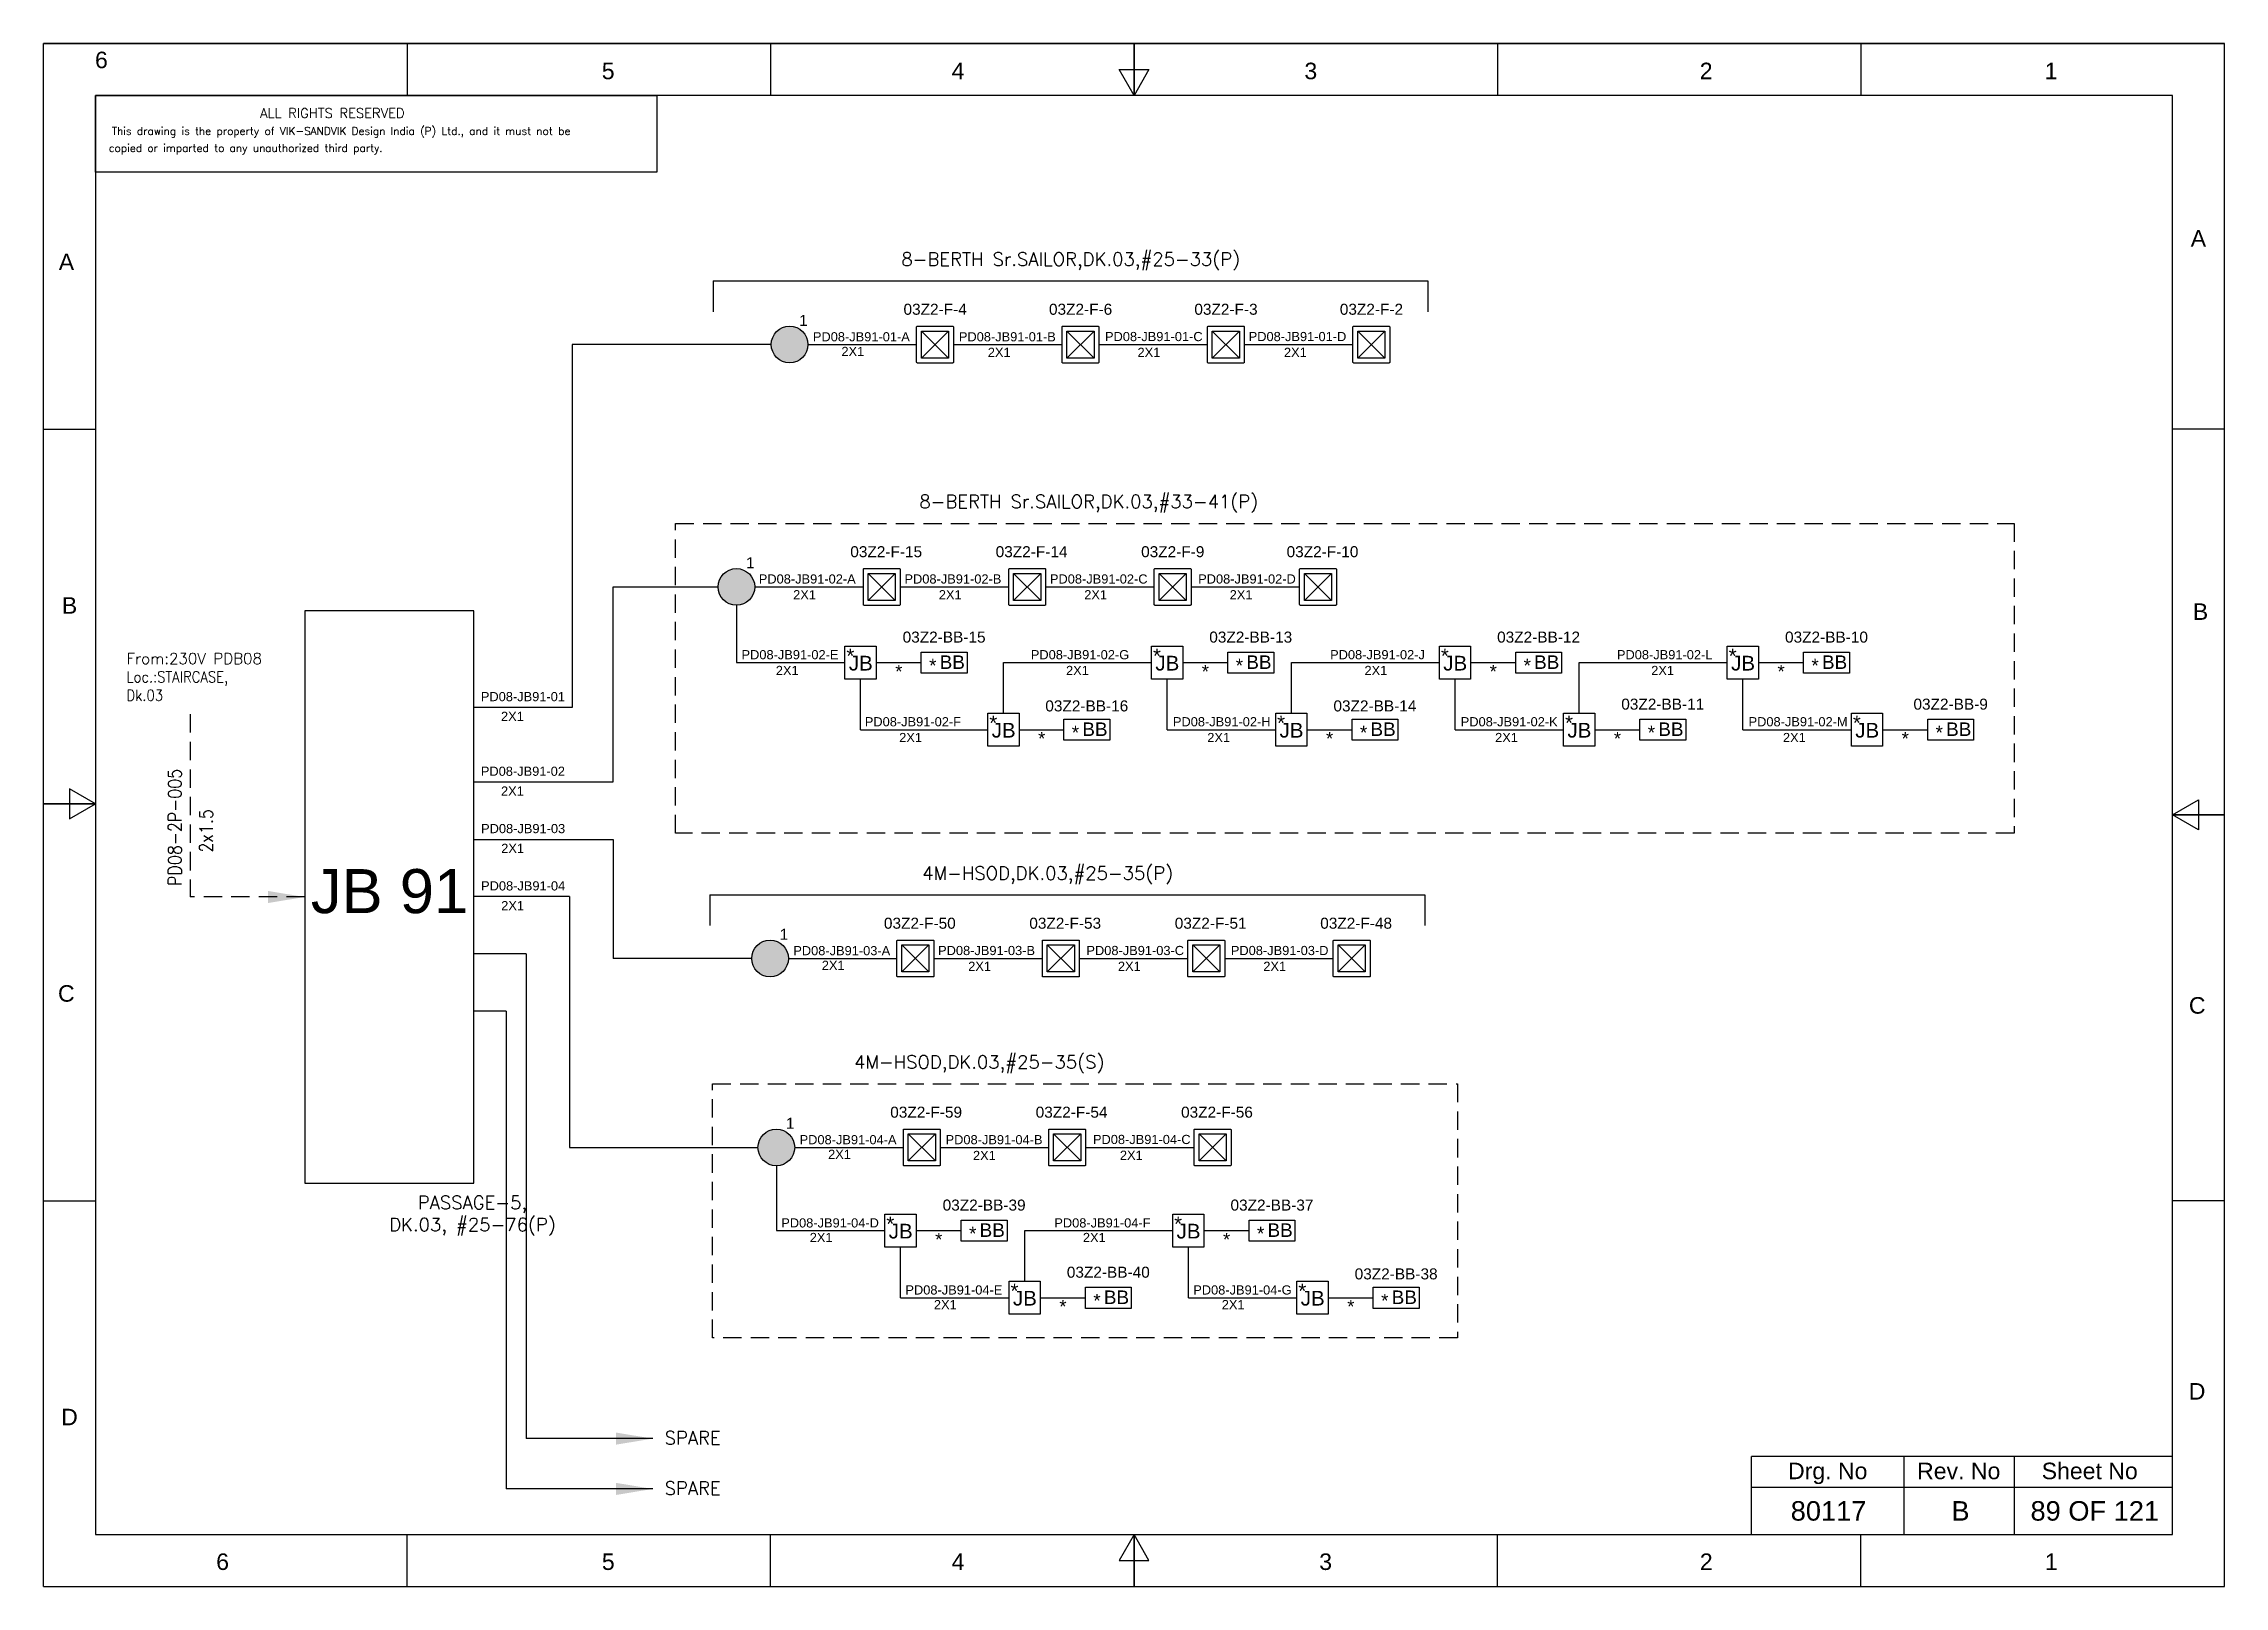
# Model space of a CAD drawing. Header units: inches. Extents: x -3311 to 1429, y -713 to 2436.
# Drawn here: x -1989.7 to -1692.7, y -152.6 to 57.4 of the extents above; entities that cross this region are included whole.
import ezdxf
from ezdxf.enums import TextEntityAlignment as Align

# ---------------------------------------------------------------- set-up
doc = ezdxf.new("R2010")
doc.units = ezdxf.units.IN
doc.linetypes.add('HIDDEN', pattern=[0.375, 0.25, -0.125])
doc.linetypes.add('SOLID', pattern=[0])
for name, color, linetype in [('BB', 7, 'Continuous'), ('Fmount', 7, 'Continuous'), ('LINE', 3, 'SOLID')]:
    doc.layers.add(name, color=color, linetype=linetype)
for name, color, linetype, lineweight in [('ELEC_TXT-025', 1, 'Continuous', 25), ('HEL-025', 1, 'Continuous', 25), ('HEL-035', 2, 'Continuous', 35)]:
    doc.layers.add(name, color=color, linetype=linetype, lineweight=lineweight)
doc.styles.add('_NORMAL', font='arial.ttf')
doc.styles.add('ROMAN S', font='romans.shx')
doc.styles.add('ROMANS', font='simplex.shx', dxfattribs={"width": 0.88})
doc.styles.get("Standard").update_dxf_attribs({"font": 'arial.ttf'})
doc.dimstyles.get("Standard").update_dxf_attribs({"dimtxt": 0.18, "dimasz": 0.18, "dimexe": 0.18, "dimexo": 0.0625, "dimgap": 0.09, "dimtad": 0, "dimtih": 1, "dimtoh": 1, "dimdec": 4, "dimzin": 0, "dimdsep": 46, "dimtxsty": 'Standard', "dimcen": 0.09, "dimadec": 0, "dimazin": 0, "dimtfac": 1, "dimtdec": 4, "dimtofl": 0, "dimtmove": 0, "dimatfit": 3, "dimfxl": 1, "dimtolj": 1, "dimtzin": 0, "dimarcsym": 0})

msp = doc.modelspace()

# ---------------------------------------------------------------- texts
at = {"color": 7}
for s, height, p in [('PD08-JB91-01-A', 1.25, (-1884.94, 16.89, 0.03)), ('PD08-JB91-01-B', 1.25, (-1865.06, 16.89, 0.03)), ('PD08-JB91-01-C', 1.25, (-1845.16, 16.92, 0.16)), ('PD08-JB91-01-D', 1.25, (-1825.59, 16.92, 0.16)), ('2X1', 1.25, (-1881.06, 14.89)), ('2X1', 1.25, (-1861.12, 14.77)), ('2X1', 1.25, (-1840.73, 14.77)), ('2X1', 1.25, (-1820.79, 14.77)), ('PD08-JB91-02-A', 1.25, (-1892.31, -16.09, 0.16)), ('PD08-JB91-02-B', 1.25, (-1872.47, -16.09, 0.16)), ('PD08-JB91-02-C', 1.25, (-1852.66, -16.09, 0.16)), ('PD08-JB91-02-D', 1.25, (-1832.47, -16.09, 0.14)), ('2X1', 1.25, (-1887.63, -18.24)), ('2X1', 1.25, (-1867.79, -18.24)), ('2X1', 1.25, (-1847.99, -18.24)), ('2X1', 1.25, (-1828.18, -18.24)), ('PD08-JB91-02-E', 1.25, (-1894.66, -26.4, 0.16)), ('PD08-JB91-02-G', 1.25, (-1855.26, -26.4, 0.14)), ('PD08-JB91-02-J', 1.25, (-1814.5, -26.4, 0.16)), ('PD08-JB91-02-L', 1.25, (-1775.44, -26.4, 0.16)), ('2X1', 1.25, (-1889.99, -28.55)), ('*', 1.8, (-1873.73, -28.96)), ('2X1', 1.25, (-1850.47, -28.55)), ('*', 1.8, (-1831.98, -28.96)), ('2X1', 1.25, (-1809.82, -28.55)), ('*', 1.8, (-1792.77, -28.96)), ('2X1', 1.25, (-1770.77, -28.55)), ('*', 1.8, (-1753.57, -28.96)), ('PD08-JB91-01', 1.25, (-1930.16, -32.11)), ('2X1', 1.25, (-1927.42, -34.8)), ('PD08-JB91-02-F', 1.25, (-1877.87, -35.53, 0.16)), ('PD08-JB91-02-H', 1.25, (-1835.91, -35.53, 0.16)), ('PD08-JB91-02-K', 1.25, (-1796.71, -35.53, 0.16)), ('PD08-JB91-02-M', 1.25, (-1757.51, -35.53, 0.16)), ('2X1', 1.25, (-1873.19, -37.68)), ('*', 1.8, (-1854.27, -38.09)), ('2X1', 1.25, (-1831.23, -37.68)), ('*', 1.8, (-1815.06, -38.09)), ('2X1', 1.25, (-1792.03, -37.68)), ('*', 1.8, (-1775.86, -38.09)), ('2X1', 1.25, (-1752.83, -37.68)), ('*', 1.8, (-1736.66, -38.09)), ('PD08-JB91-02', 1.25, (-1930.16, -42.27)), ('2X1', 1.25, (-1927.42, -44.97)), ('PD08-JB91-03', 1.25, (-1930.13, -50.08)), ('2X1', 1.25, (-1927.39, -52.77)), ('PD08-JB91-04', 1.25, (-1930.13, -57.88)), ('2X1', 1.25, (-1927.39, -60.57)), ('PD08-JB91-03-A', 1.25, (-1887.61, -66.7, 0.03)), ('2X1', 1.25, (-1883.73, -68.7)), ('PD08-JB91-03-B', 1.25, (-1867.89, -66.68, 0.16)), ('2X1', 1.25, (-1863.79, -68.83)), ('PD08-JB91-03-C', 1.25, (-1847.69, -66.68, 0.14)), ('2X1', 1.25, (-1843.4, -68.83)), ('PD08-JB91-03-D', 1.25, (-1828.02, -66.68, 0.16)), ('2X1', 1.25, (-1823.6, -68.83)), ('PD08-JB91-04-A', 1.25, (-1886.75, -92.44, 0.03)), ('PD08-JB91-04-B', 1.25, (-1866.87, -92.44, 0.03)), ('PD08-JB91-04-C', 1.25, (-1846.8, -92.41, 0.08)), ('2X1', 1.25, (-1882.87, -94.43)), ('2X1', 1.25, (-1863.14, -94.59, -0.03)), ('2X1', 1.25, (-1843.13, -94.56)), ('PD08-JB91-04-D', 1.25, (-1889.25, -103.77, 0.03)), ('PD08-JB91-04-F', 1.25, (-1852.06, -103.77, 0.03)), ('2X1', 1.25, (-1885.37, -105.76)), ('*', 1.8, (-1868.29, -106.3)), ('2X1', 1.25, (-1848.17, -105.76)), ('*', 1.8, (-1829.09, -106.3)), ('PD08-JB91-04-E', 1.25, (-1872.34, -112.9, 0.03)), ('PD08-JB91-04-G', 1.25, (-1833.14, -112.9, 0.03)), ('2X1', 1.25, (-1868.46, -114.9)), ('*', 1.8, (-1851.38, -115.43)), ('2X1', 1.25, (-1829.26, -114.9)), ('*', 1.8, (-1812.17, -115.43))]:
    msp.add_text(s, height=height, dxfattribs=at).set_placement(p)
at = {"color": 7, "lineweight": 30}
msp.add_text('JB 91', height=6, dxfattribs=at).set_placement((-1942.6, -57.97), align=Align.MIDDLE_CENTER)
at = {"color": 7}
for s, height, p in [('Drg. No', 2.246, (-1746.73, -136.92)), ('Rev. No', 2.246, (-1728.89, -136.92)), ('Sheet No', 2.246, (-1711.05, -136.92)), ('80117', 2.653, (-1746.62, -142.36)), ('B', 2.65, (-1728.65, -142.36)), ('89 OF 121', 2.653, (-1710.36, -142.36))]:
    msp.add_text(s, height=height, dxfattribs=at).set_placement(p, align=Align.MIDDLE_CENTER)
at = {"color": 7, "char_height": 1.8, "attachment_point": 1, "style": '_NORMAL'}
for s, insert, width in [('{\\Fromans|c0;\\C2;8-BERTH Sr.SAILOR,DK.03,#25-33(P)}', (-1872.89, 28.99, 0.22), 74.3987), ('{\\Fromans|c0;\\C2;8-BERTH Sr.SAILOR,DK.03,#33-41(P)}', (-1870.44, -4.02, 0.22), 74.3987), ('{\\Fromans|c0;\\C2;4M-HSOD,DK.03,#25-35(P)}', (-1870.06, -54.61, 0.22), 74.3987), ('{\\Fromans|c0;\\C2;4M-HSOD,DK.03,#25-35(S)}', (-1879.34, -80.34, 0.22), 74.3987), ('{\\Fromans|c0;\\C2;SPARE}', (-1905.13, -131.52), 8.1658), ('{\\Fromans|c0;\\C2;SPARE}', (-1905.13, -138.37), 8.1658)]:
    msp.add_mtext(s, dxfattribs=dict(at, insert=insert, width=width))
at = {"color": 7, "insert": (-1978.42, -25.55), "char_height": 1.5, "width": 36.8884, "attachment_point": 1}
msp.add_mtext('{\\Fromans|c0;\\C2;From:230V PDB08 \\P\\Fsimplex|c0;\\W0.88;Loc.:STAIRCASE,      \\PDk.03}', dxfattribs=at)
at = {"color": 7, "insert": (-1972.74, -57.27), "char_height": 1.8, "width": 17.1296, "attachment_point": 1, "rotation": 90, "style": '_NORMAL'}
msp.add_mtext('{\\Fromans|c0;\\W0.88;PD08-2P-005}', dxfattribs=at)
at = {"color": 7, "insert": (-1968.47, -52.71), "char_height": 1.8, "attachment_point": 1, "rotation": 90, "style": '_NORMAL'}
msp.add_mtext('{\\Fsimplex|c0;\\W0.88;2x1.5}', dxfattribs=at)
at = {"color": 7, "insert": (-1942.65, -99.48), "char_height": 1.8, "attachment_point": 1, "style": '_NORMAL'}
msp.add_mtext('\\pxqc;{\\Fromans|c0;\\C2;PASSAGE-5, \\PDK.03, #25-76(P)}', dxfattribs=at)

# ---------------------------------------------------------------- blocks, each defined once
blk = doc.blocks.new('fr')
at = {"color": 7, "linetype": 'Continuous'}
for p, q in [((33763.99, 4500.4), (33466.99, 4500.4)), ((33466.99, 4500.4), (33763.99, 4500.4)), ((33466.99, 4290.33), (33466.99, 4500.4)), ((33516.49, 4500.4), (33516.49, 4493.33)), ((33565.99, 4500.4), (33565.99, 4493.33)), ((33615.49, 4500.4), (33615.49, 4493.33)), ((33615.49, 4493.33), (33615.49, 4500.4)), ((33615.49, 4500.4), (33615.49, 4493.33)), ((33664.99, 4500.4), (33664.99, 4493.33)), ((33714.49, 4500.4), (33714.49, 4493.33)), ((33763.99, 4290.33), (33763.99, 4500.4)), ((33763.99, 4290.33), (33763.99, 4500.4)), ((33615.49, 4493.33), (33613.45, 4496.87)), ((33613.45, 4496.87), (33617.53, 4496.87)), ((33617.53, 4496.87), (33615.49, 4493.33)), ((33756.92, 4493.33), (33474.06, 4493.33)), ((33474.06, 4493.33), (33474.06, 4297.41)), ((33756.92, 4297.41), (33756.92, 4493.33)), ((33466.99, 4447.89), (33474.06, 4447.89)), ((33763.99, 4447.89), (33756.92, 4447.89)), ((33474.06, 4396.87), (33470.53, 4398.91)), ((33470.53, 4398.91), (33470.53, 4394.83)), ((33466.99, 4396.87), (33474.06, 4396.87)), ((33474.06, 4396.87), (33466.99, 4396.87)), ((33466.99, 4396.87), (33474.06, 4396.87)), ((33470.53, 4394.83), (33474.06, 4396.87)), ((33756.92, 4395.37), (33760.45, 4397.41)), ((33760.45, 4397.41), (33760.45, 4393.33)), ((33763.99, 4395.37), (33756.92, 4395.37)), ((33760.45, 4393.33), (33756.92, 4395.37)), ((33756.92, 4395.37), (33763.99, 4395.37)), ((33763.99, 4395.37), (33756.92, 4395.37)), ((33466.99, 4342.85), (33474.06, 4342.85)), ((33763.99, 4342.85), (33756.92, 4342.85)), ((33474.06, 4297.41), (33756.92, 4297.41)), ((33516.49, 4290.33), (33516.49, 4297.41)), ((33565.99, 4290.33), (33565.99, 4297.41)), ((33615.49, 4297.41), (33613.45, 4293.87)), ((33615.49, 4290.33), (33615.49, 4297.41)), ((33617.53, 4293.87), (33615.49, 4297.41)), ((33615.49, 4297.41), (33615.49, 4290.33)), ((33615.49, 4290.33), (33615.49, 4297.41)), ((33664.99, 4290.33), (33664.99, 4297.41)), ((33714.49, 4290.33), (33714.49, 4297.41)), ((33613.45, 4293.87), (33617.53, 4293.87)), ((33466.99, 4290.33), (33763.99, 4290.33)), ((33466.99, 4290.33), (33763.99, 4290.33))]:
    blk.add_line(p, q, dxfattribs=at)
at = {"color": 7, "style": '_NORMAL'}
for s, p in [('6', (33474.86, 4498.18)), ('5', (33543.88, 4496.68)), ('4', (33591.52, 4496.68)), ('3', (33639.57, 4496.68)), ('2', (33693.41, 4496.68)), ('1', (33740.39, 4496.68)), ('A', (33760.45, 4473.88)), ('A', (33470.1, 4470.68)), ('B', (33470.52, 4423.9)), ('B', (33760.74, 4423.06)), ('C', (33470.08, 4371.07)), ('C', (33760.29, 4369.44)), ('D', (33760.27, 4316.89)), ('D', (33470.51, 4313.39)), ('6', (33491.37, 4293.69)), ('5', (33543.89, 4293.69)), ('4', (33591.53, 4293.69)), ('3', (33641.59, 4293.69)), ('2', (33693.43, 4293.69)), ('1', (33740.41, 4293.69))]:
    blk.add_text(s, height=2.25, dxfattribs=at).set_placement(p, align=Align.MIDDLE_CENTER)
blk = doc.blocks.new('A$C4BAD7D21')
at = {"layer": 'HEL-025'}
blk.add_lwpolyline([(-34000, 0), (-34000, 2086), (-18714, 2086), (-18714, 0)], close=True, dxfattribs=at)
at = {"layer": 'HEL-025', "style": 'ROMANS'}
for s, p in [('This drawing is the property of VIK-SANDVIK Design India (P) Ltd., and it must not be', (-33558, 1016)), (' copied or imparted to any unauthorized third party.', (-33785, 550))]:
    blk.add_text(s, height=210, dxfattribs=at).set_placement(p)
at = {"layer": 'HEL-035', "style": 'ROMANS'}
blk.add_text('     ALL RIGHTS RESERVED', height=262.5, dxfattribs=at).set_placement((-30497, 1476))
blk = doc.blocks.new('FIXED_KEY_SWITCH')
h = blk.add_hatch(color=1)
h.dxf.hatch_style = 1
edge = h.paths.add_edge_path()
edge.add_arc((848.13, 1737.46), 2.5, 0, 360)
at = {"color": 1}
blk.add_circle((848.13, 1737.46), 2.5, dxfattribs=at)
at = {"color": 7, "insert": (849.44, 1741.5), "char_height": 1.5, "attachment_point": 1, "style": '_NORMAL'}
blk.add_mtext_dynamic_manual_height_columns('1', width=1.5, gutter_width=7.5, heights=[0], dxfattribs=at)
blk = doc.blocks.new('SWT')
blk.add_blockref('FIXED_KEY_SWITCH', (0, 0))
blk.add_attdef('TAG_NO', (844.55, 1741.11), '', height=1.5)
blk = doc.blocks.new('LED FLUSH MOUNT')
for p, q in [((114818, 79432), (114604, 79219)), ((114604, 79432), (114818, 79219))]:
    blk.add_line(p, q)
blk.add_lwpolyline([(114572, 79470), (114850, 79470, -0.414214), (114856, 79464), (114856, 79186, -0.414214), (114850, 79180), (114572, 79180, -0.414214), (114566, 79186), (114566, 79464, -0.414214)], format="xyb", close=True)
blk.add_lwpolyline([(114604, 79432), (114818, 79432), (114818, 79219), (114604, 79219)], close=True)
blk = doc.blocks.new('LED Flush Mounted Light 22W')
blk.add_blockref('LED FLUSH MOUNT', (0, 0))
at = {"style": 'ROMANS', "width": 0.7}
blk.add_attdef('TAG_NO.:', (113905, 79579), '', height=250, dxfattribs=at)
blk = doc.blocks.new('bunk_light')
blk.add_lwpolyline([(17773, 202986), (18112, 202986), (18112, 202830), (17773, 202830)], close=True)
at = {"char_height": 100, "attachment_point": 1}
for s, insert in [('*', (17831, 202937)), ('BB', (17909, 202962))]:
    blk.add_mtext_dynamic_manual_height_columns(s, width=182.6, gutter_width=7.5, heights=[0], dxfattribs=dict(at, insert=insert))
blk = doc.blocks.new('LED_BUNK _LIGHT')
at = {"xscale": 0.8, "yscale": 0.8, "zscale": 0.8}
blk.add_blockref('bunk_light', (4436, 38936), dxfattribs=at)
at = {"style": 'ROMAN S', "width": 0.7}
blk.add_attdef('TAG_NO:', text='', height=250, dxfattribs=at).set_placement((18767, 201415), align=Align.CENTER)
blk = doc.blocks.new('JB')
blk.add_lwpolyline([(1661.35, 1973.02), (1665.59, 1973.02), (1665.59, 1968.5), (1661.35, 1968.5)], close=True)
at = {"color": 7}
for s, p in [('*', (1661.54, 1970.68)), ('JB', (1661.87, 1969.69))]:
    blk.add_text(s, height=2, dxfattribs=at).set_placement(p)
blk = doc.blocks.new('JB_FOR_BUNKLIGHT')
blk.add_blockref('JB', (0, 0))
blk.add_attdef('TAG_NO:', (1659.46, 1975.19), '', height=1.5)

# ---------------------------------------------------------------- linework, layer by layer
for p, q in [((-1898.54, 25.11), (-1801.18, 25.11)), ((-1917.73, 16.46), (-1917.73, -32.95)), ((-1890.61, 16.46), (-1917.73, 16.46)), ((-1876.34, -26.86), (-1870.19, -26.86)), ((-1834.58, -26.86), (-1828.43, -26.86)), ((-1795.38, -26.86), (-1789.23, -26.86)), ((-1756.17, -26.86), (-1750.03, -26.86)), ((-1856.87, -35.99), (-1850.76, -35.99)), ((-1817.67, -35.99), (-1811.52, -35.99)), ((-1778.47, -35.99), (-1772.32, -35.99)), ((-1739.26, -35.99), (-1733.12, -35.99)), ((-1898.98, -58.49), (-1801.62, -58.49)), ((-1924, -66.52), (-1931.13, -66.52)), ((-1924, -66.52), (-1924, -132.52)), ((-1926.72, -74.32), (-1931.13, -74.32)), ((-1926.72, -74.32), (-1926.72, -139.37)), ((-1870.89, -104.2), (-1864.75, -104.2)), ((-1831.69, -104.2), (-1825.55, -104.2)), ((-1853.98, -113.34), (-1847.84, -113.34)), ((-1814.78, -113.34), (-1808.63, -113.34))]:
    msp.add_line(p, q)
at = {"color": 7, "linetype": 'Continuous'}
for p, q in [((-1699.78, -134.97), (-1757.1, -134.97)), ((-1757.1, -145.57), (-1757.1, -134.97)), ((-1736.33, -145.57), (-1736.33, -134.97)), ((-1721.31, -145.57), (-1721.31, -134.97)), ((-1757.1, -139.15), (-1699.78, -139.15))]:
    msp.add_line(p, q, dxfattribs=at)
at = {"linetype": 'HIDDEN', "ltscale": 10}
for points in [[(-1903.65, -7.89), (-1721.35, -7.89), (-1721.35, -50.07), (-1903.65, -50.07)], [(-1898.6, -84.22), (-1797.16, -84.22), (-1797.16, -118.81), (-1898.6, -118.81)]]:
    msp.add_lwpolyline(points, close=True, dxfattribs=at)
msp.add_lwpolyline([(-1969.75, -33.89), (-1969.75, -58.77)], dxfattribs=at)
at = {"layer": 'LINE', "color": 0}
for p, q in [((-1898.54, 25.11), (-1898.54, 20.92)), ((-1801.18, 25.11), (-1801.18, 20.92)), ((-1885.61, 16.46), (-1870.81, 16.46)), ((-1865.8, 16.46), (-1851.01, 16.46)), ((-1846, 16.46), (-1831.2, 16.46)), ((-1826.19, 16.46), (-1811.39, 16.46)), ((-1912.15, -16.55), (-1897.86, -16.55)), ((-1892.86, -16.55), (-1878.07, -16.55)), ((-1873.06, -16.55), (-1858.26, -16.55)), ((-1853.25, -16.55), (-1838.46, -16.55)), ((-1833.44, -16.55), (-1818.65, -16.55)), ((-1954.15, -19.82), (-1954.15, -97.72)), ((-1931.13, -19.82), (-1954.15, -19.82)), ((-1931.13, -97.72), (-1931.13, -19.82)), ((-1895.36, -19.05), (-1895.36, -26.86)), ((-1895.36, -26.86), (-1880.57, -26.86)), ((-1878.45, -35.99), (-1878.45, -29.12)), ((-1858.99, -26.86), (-1838.81, -26.86)), ((-1858.99, -33.74), (-1858.99, -26.86)), ((-1836.7, -35.99), (-1836.7, -29.12)), ((-1819.78, -26.86), (-1799.61, -26.86)), ((-1819.78, -33.74), (-1819.78, -26.86)), ((-1797.49, -35.99), (-1797.49, -29.12)), ((-1780.58, -26.86), (-1760.41, -26.86)), ((-1780.58, -33.74), (-1780.58, -26.86)), ((-1758.29, -35.99), (-1758.29, -29.12)), ((-1917.73, -32.95), (-1931.13, -32.95)), ((-1878.45, -35.99), (-1861.1, -35.99)), ((-1836.7, -35.99), (-1821.9, -35.99)), ((-1797.49, -35.99), (-1782.7, -35.99)), ((-1758.29, -35.99), (-1743.49, -35.99)), ((-1931.13, -43.11), (-1912.15, -43.11)), ((-1898.98, -58.49), (-1898.98, -62.67)), ((-1801.62, -58.49), (-1801.62, -62.67)), ((-1888.28, -67.14), (-1873.49, -67.14)), ((-1868.48, -67.14), (-1853.68, -67.14)), ((-1848.67, -67.14), (-1833.87, -67.14)), ((-1828.86, -67.14), (-1814.07, -67.14)), ((-1918.07, -92.87), (-1892.42, -92.87)), ((-1887.42, -92.87), (-1872.63, -92.87)), ((-1867.61, -92.87), (-1852.82, -92.87)), ((-1847.81, -92.87), (-1833.01, -92.87)), ((-1954.15, -97.72), (-1931.13, -97.72)), ((-1889.92, -95.37), (-1889.92, -104.2)), ((-1889.92, -104.2), (-1875.13, -104.2)), ((-1873.01, -113.34), (-1873.01, -106.46)), ((-1856.1, -104.2), (-1835.92, -104.2)), ((-1856.1, -111.08), (-1856.1, -104.2)), ((-1833.81, -113.34), (-1833.81, -106.46)), ((-1873.01, -113.34), (-1858.21, -113.34)), ((-1833.81, -113.34), (-1819.01, -113.34))]:
    msp.add_line(p, q, dxfattribs=at)
at = {"layer": 'LINE', "color": 7}
for p, q in [((-1912.15, -43.11), (-1912.15, -16.55)), ((-1931.1, -50.92), (-1912.15, -50.92)), ((-1912.15, -50.92), (-1912.15, -67.14)), ((-1918.07, -58.72), (-1931.13, -58.72)), ((-1918.07, -58.72), (-1918.07, -92.87)), ((-1893.28, -67.14), (-1912.15, -67.14))]:
    msp.add_line(p, q, dxfattribs=at)

# ---------------------------------------------------------------- block references
for name, p in [('fr', (-35456.7, -4442.97)), ('SWT', (-2736.24, -1721)), ('SWT', (-2743.49, -1754.01)), ('JB_FOR_BUNKLIGHT', (-3541.92, -1997.62)), ('JB_FOR_BUNKLIGHT', (-3500.17, -1997.62)), ('JB_FOR_BUNKLIGHT', (-3460.96, -1997.62)), ('JB_FOR_BUNKLIGHT', (-3421.76, -1997.62)), ('JB_FOR_BUNKLIGHT', (-3522.46, -2006.75)), ('JB_FOR_BUNKLIGHT', (-3483.26, -2006.75)), ('JB_FOR_BUNKLIGHT', (-3444.05, -2006.75)), ('JB_FOR_BUNKLIGHT', (-3404.85, -2006.75)), ('SWT', (-2738.91, -1804.6)), ('SWT', (-2738.05, -1830.33)), ('JB_FOR_BUNKLIGHT', (-3536.48, -2074.96)), ('JB_FOR_BUNKLIGHT', (-3497.28, -2074.96)), ('JB_FOR_BUNKLIGHT', (-3519.57, -2084.09)), ('JB_FOR_BUNKLIGHT', (-3480.37, -2084.09))]:
    msp.add_blockref(name, p)
at = {"layer": 'BB'}
ref = msp.add_blockref('LED_BUNK _LIGHT', (-2299.98, -4663.95), dxfattribs=dict(at, xscale=0.02304, yscale=0.02304, zscale=0.02304))
ref.add_attrib('TAG_NO:', '03Z2-BB-15', dxfattribs={"layer": '0', "height": 1.5}).set_placement((-1867.07, -24.58, 0), align=Align.BOTTOM_CENTER)
ref = msp.add_blockref('LED_BUNK _LIGHT', (-2258.22, -4663.95), dxfattribs=dict(at, xscale=0.02304, yscale=0.02304, zscale=0.02304))
ref.add_attrib('TAG_NO:', '03Z2-BB-13', dxfattribs={"layer": '0', "height": 1.5}).set_placement((-1825.31, -24.58, 0), align=Align.BOTTOM_CENTER)
ref = msp.add_blockref('LED_BUNK _LIGHT', (-2219.02, -4663.95), dxfattribs=dict(at, xscale=0.02304, yscale=0.02304, zscale=0.02304))
ref.add_attrib('TAG_NO:', '03Z2-BB-12', dxfattribs={"layer": '0', "height": 1.5}).set_placement((-1786.11, -24.58, 0), align=Align.BOTTOM_CENTER)
ref = msp.add_blockref('LED_BUNK _LIGHT', (-2179.82, -4663.95), dxfattribs=dict(at, xscale=0.02304, yscale=0.02304, zscale=0.02304))
ref.add_attrib('TAG_NO:', '03Z2-BB-10', dxfattribs={"layer": '0', "height": 1.5}).set_placement((-1746.9, -24.58, 0), align=Align.BOTTOM_CENTER)
ref = msp.add_blockref('LED_BUNK _LIGHT', (-2280.55, -4673.08), dxfattribs=dict(at, xscale=0.02304, yscale=0.02304, zscale=0.02304))
ref.add_attrib('TAG_NO:', '03Z2-BB-16', dxfattribs={"layer": '0', "height": 1.5}).set_placement((-1847.64, -33.95, 0), align=Align.BOTTOM_CENTER)
ref = msp.add_blockref('LED_BUNK _LIGHT', (-2241.31, -4673.08), dxfattribs=dict(at, xscale=0.02304, yscale=0.02304, zscale=0.02304))
ref.add_attrib('TAG_NO:', '03Z2-BB-14', dxfattribs={"layer": '0', "height": 1.5}).set_placement((-1808.4, -33.95, 0), align=Align.BOTTOM_CENTER)
ref = msp.add_blockref('LED_BUNK _LIGHT', (-2202.11, -4673.08), dxfattribs=dict(at, xscale=0.02304, yscale=0.02304, zscale=0.02304))
ref.add_attrib('TAG_NO:', '03Z2-BB-11', dxfattribs={"layer": '0', "height": 1.5}).set_placement((-1769.2, -33.71, 0), align=Align.BOTTOM_CENTER)
ref = msp.add_blockref('LED_BUNK _LIGHT', (-2162.91, -4673.08), dxfattribs=dict(at, xscale=0.02304, yscale=0.02304, zscale=0.02304))
ref.add_attrib('TAG_NO:', '03Z2-BB-9', dxfattribs={"layer": '0', "height": 1.5}).set_placement((-1729.99, -33.71, 0), align=Align.BOTTOM_CENTER)
ref = msp.add_blockref('LED_BUNK _LIGHT', (-2294.54, -4741.29), dxfattribs=dict(at, xscale=0.02304, yscale=0.02304, zscale=0.02304))
ref.add_attrib('TAG_NO:', '03Z2-BB-39', dxfattribs={"layer": '0', "height": 1.5}).set_placement((-1861.62, -101.92, 0), align=Align.BOTTOM_CENTER)
ref = msp.add_blockref('LED_BUNK _LIGHT', (-2255.33, -4741.29), dxfattribs=dict(at, xscale=0.02304, yscale=0.02304, zscale=0.02304))
ref.add_attrib('TAG_NO:', '03Z2-BB-37', dxfattribs={"layer": '0', "height": 1.5}).set_placement((-1822.42, -101.92, 0), align=Align.BOTTOM_CENTER)
ref = msp.add_blockref('LED_BUNK _LIGHT', (-2277.62, -4750.43), dxfattribs=dict(at, xscale=0.02304, yscale=0.02304, zscale=0.02304))
ref.add_attrib('TAG_NO:', '03Z2-BB-40', dxfattribs={"layer": '0', "height": 1.5}).set_placement((-1844.71, -111.06, 0), align=Align.BOTTOM_CENTER)
ref = msp.add_blockref('LED_BUNK _LIGHT', (-2238.42, -4750.43), dxfattribs=dict(at, xscale=0.02304, yscale=0.02304, zscale=0.02304))
ref.add_attrib('TAG_NO:', '03Z2-BB-38', dxfattribs={"layer": '0', "height": 1.5}).set_placement((-1805.51, -111.29, 0), align=Align.BOTTOM_CENTER)
at = {"layer": 'ELEC_TXT-025', "color": 0, "xscale": 0.005, "yscale": 0.005, "zscale": 0.005}
msp.add_blockref('A$C4BAD7D21', (-1812.64, 39.93), dxfattribs=at)
at = {"layer": 'Fmount'}
ref = msp.add_blockref('LED Flush Mounted Light 22W', (-3850.51, -1354.29), dxfattribs=dict(at, xscale=0.01728, yscale=0.01728, zscale=0.01728))
ref.add_attrib('TAG_NO.:', '03Z2-F-4', dxfattribs={"layer": '0', "height": 1.5}).set_placement((-1872.6, 20.06), align=Align.BOTTOM_LEFT)
ref = msp.add_blockref('LED Flush Mounted Light 22W', (-3830.71, -1354.29), dxfattribs=dict(at, xscale=0.01728, yscale=0.01728, zscale=0.01728))
ref.add_attrib('TAG_NO.:', '03Z2-F-6', dxfattribs={"layer": '0', "height": 1.5}).set_placement((-1852.79, 20.06), align=Align.BOTTOM_LEFT)
ref = msp.add_blockref('LED Flush Mounted Light 22W', (-3810.9, -1354.29), dxfattribs=dict(at, xscale=0.01728, yscale=0.01728, zscale=0.01728))
ref.add_attrib('TAG_NO.:', '03Z2-F-3', dxfattribs={"layer": '0', "height": 1.5}).set_placement((-1832.99, 20.06), align=Align.BOTTOM_LEFT)
ref = msp.add_blockref('LED Flush Mounted Light 22W', (-3791.09, -1354.29), dxfattribs=dict(at, xscale=0.01728, yscale=0.01728, zscale=0.01728))
ref.add_attrib('TAG_NO.:', '03Z2-F-2', dxfattribs={"layer": '0', "height": 1.5}).set_placement((-1813.18, 20.06), align=Align.BOTTOM_LEFT)
ref = msp.add_blockref('LED Flush Mounted Light 22W', (-3857.77, -1387.29), dxfattribs=dict(at, xscale=0.01728, yscale=0.01728, zscale=0.01728))
ref.add_attrib('TAG_NO.:', '03Z2-F-15', dxfattribs={"layer": '0', "height": 1.5}).set_placement((-1879.85, -12.95), align=Align.BOTTOM_LEFT)
ref = msp.add_blockref('LED Flush Mounted Light 22W', (-3837.96, -1387.29), dxfattribs=dict(at, xscale=0.01728, yscale=0.01728, zscale=0.01728))
ref.add_attrib('TAG_NO.:', '03Z2-F-14', dxfattribs={"layer": '0', "height": 1.5}).set_placement((-1860.05, -12.95), align=Align.BOTTOM_LEFT)
ref = msp.add_blockref('LED Flush Mounted Light 22W', (-3818.15, -1387.29), dxfattribs=dict(at, xscale=0.01728, yscale=0.01728, zscale=0.01728))
ref.add_attrib('TAG_NO.:', '03Z2-F-9', dxfattribs={"layer": '0', "height": 1.5}).set_placement((-1840.24, -12.95), align=Align.BOTTOM_LEFT)
ref = msp.add_blockref('LED Flush Mounted Light 22W', (-3798.35, -1387.29), dxfattribs=dict(at, xscale=0.01728, yscale=0.01728, zscale=0.01728))
ref.add_attrib('TAG_NO.:', '03Z2-F-10', dxfattribs={"layer": '0', "height": 1.5}).set_placement((-1820.43, -12.95), align=Align.BOTTOM_LEFT)
ref = msp.add_blockref('LED Flush Mounted Light 22W', (-3853.19, -1437.88), dxfattribs=dict(at, xscale=0.01728, yscale=0.01728, zscale=0.01728))
ref.add_attrib('TAG_NO.:', '03Z2-F-50', dxfattribs={"layer": '0', "height": 1.5}).set_placement((-1875.27, -63.54), align=Align.BOTTOM_LEFT)
ref = msp.add_blockref('LED Flush Mounted Light 22W', (-3833.38, -1437.88), dxfattribs=dict(at, xscale=0.01728, yscale=0.01728, zscale=0.01728))
ref.add_attrib('TAG_NO.:', '03Z2-F-53', dxfattribs={"layer": '0', "height": 1.5}).set_placement((-1855.47, -63.54), align=Align.BOTTOM_LEFT)
ref = msp.add_blockref('LED Flush Mounted Light 22W', (-3813.57, -1437.88), dxfattribs=dict(at, xscale=0.01728, yscale=0.01728, zscale=0.01728))
ref.add_attrib('TAG_NO.:', '03Z2-F-51', dxfattribs={"layer": '0', "height": 1.5}).set_placement((-1835.66, -63.54), align=Align.BOTTOM_LEFT)
ref = msp.add_blockref('LED Flush Mounted Light 22W', (-3793.77, -1437.88), dxfattribs=dict(at, xscale=0.01728, yscale=0.01728, zscale=0.01728))
ref.add_attrib('TAG_NO.:', '03Z2-F-48', dxfattribs={"layer": '0', "height": 1.5}).set_placement((-1815.85, -63.54), align=Align.BOTTOM_LEFT)
ref = msp.add_blockref('LED Flush Mounted Light 22W', (-3852.32, -1463.61), dxfattribs=dict(at, xscale=0.01728, yscale=0.01728, zscale=0.01728))
ref.add_attrib('TAG_NO.:', '03Z2-F-59', dxfattribs={"layer": '0', "height": 1.5}).set_placement((-1874.41, -89.27), align=Align.BOTTOM_LEFT)
ref = msp.add_blockref('LED Flush Mounted Light 22W', (-3832.52, -1463.61), dxfattribs=dict(at, xscale=0.01728, yscale=0.01728, zscale=0.01728))
ref.add_attrib('TAG_NO.:', '03Z2-F-54', dxfattribs={"layer": '0', "height": 1.5}).set_placement((-1854.6, -89.27), align=Align.BOTTOM_LEFT)
ref = msp.add_blockref('LED Flush Mounted Light 22W', (-3812.71, -1463.61), dxfattribs=dict(at, xscale=0.01728, yscale=0.01728, zscale=0.01728))
ref.add_attrib('TAG_NO.:', '03Z2-F-56', dxfattribs={"layer": '0', "height": 1.5}).set_placement((-1834.8, -89.27), align=Align.BOTTOM_LEFT)

msp.set_redraw_order([(e.dxf.handle, doc.entitydb.next_handle()) for e in msp.query("TEXT MTEXT ATTDEF DIMENSION ARC_DIMENSION")])  # texts and dimensions are drawn at this point

# ---------------------------------------------------------------- leaders
at = {"linetype": 'HIDDEN', "ltscale": 10}
msp.add_leader([(-1954.15, -58.77), (-1969.75, -58.77)], dimstyle='Standard', override={"dimasz": 5, "dimarcsym": 1}, dxfattribs=at)
for points in [[(-1906.75, -132.52), (-1924, -132.52)], [(-1906.75, -139.37), (-1926.72, -139.37)]]:
    msp.add_leader(points, dimstyle='Standard', override={"dimasz": 5, "dimarcsym": 1})

doc.saveas('drawing.dxf')
